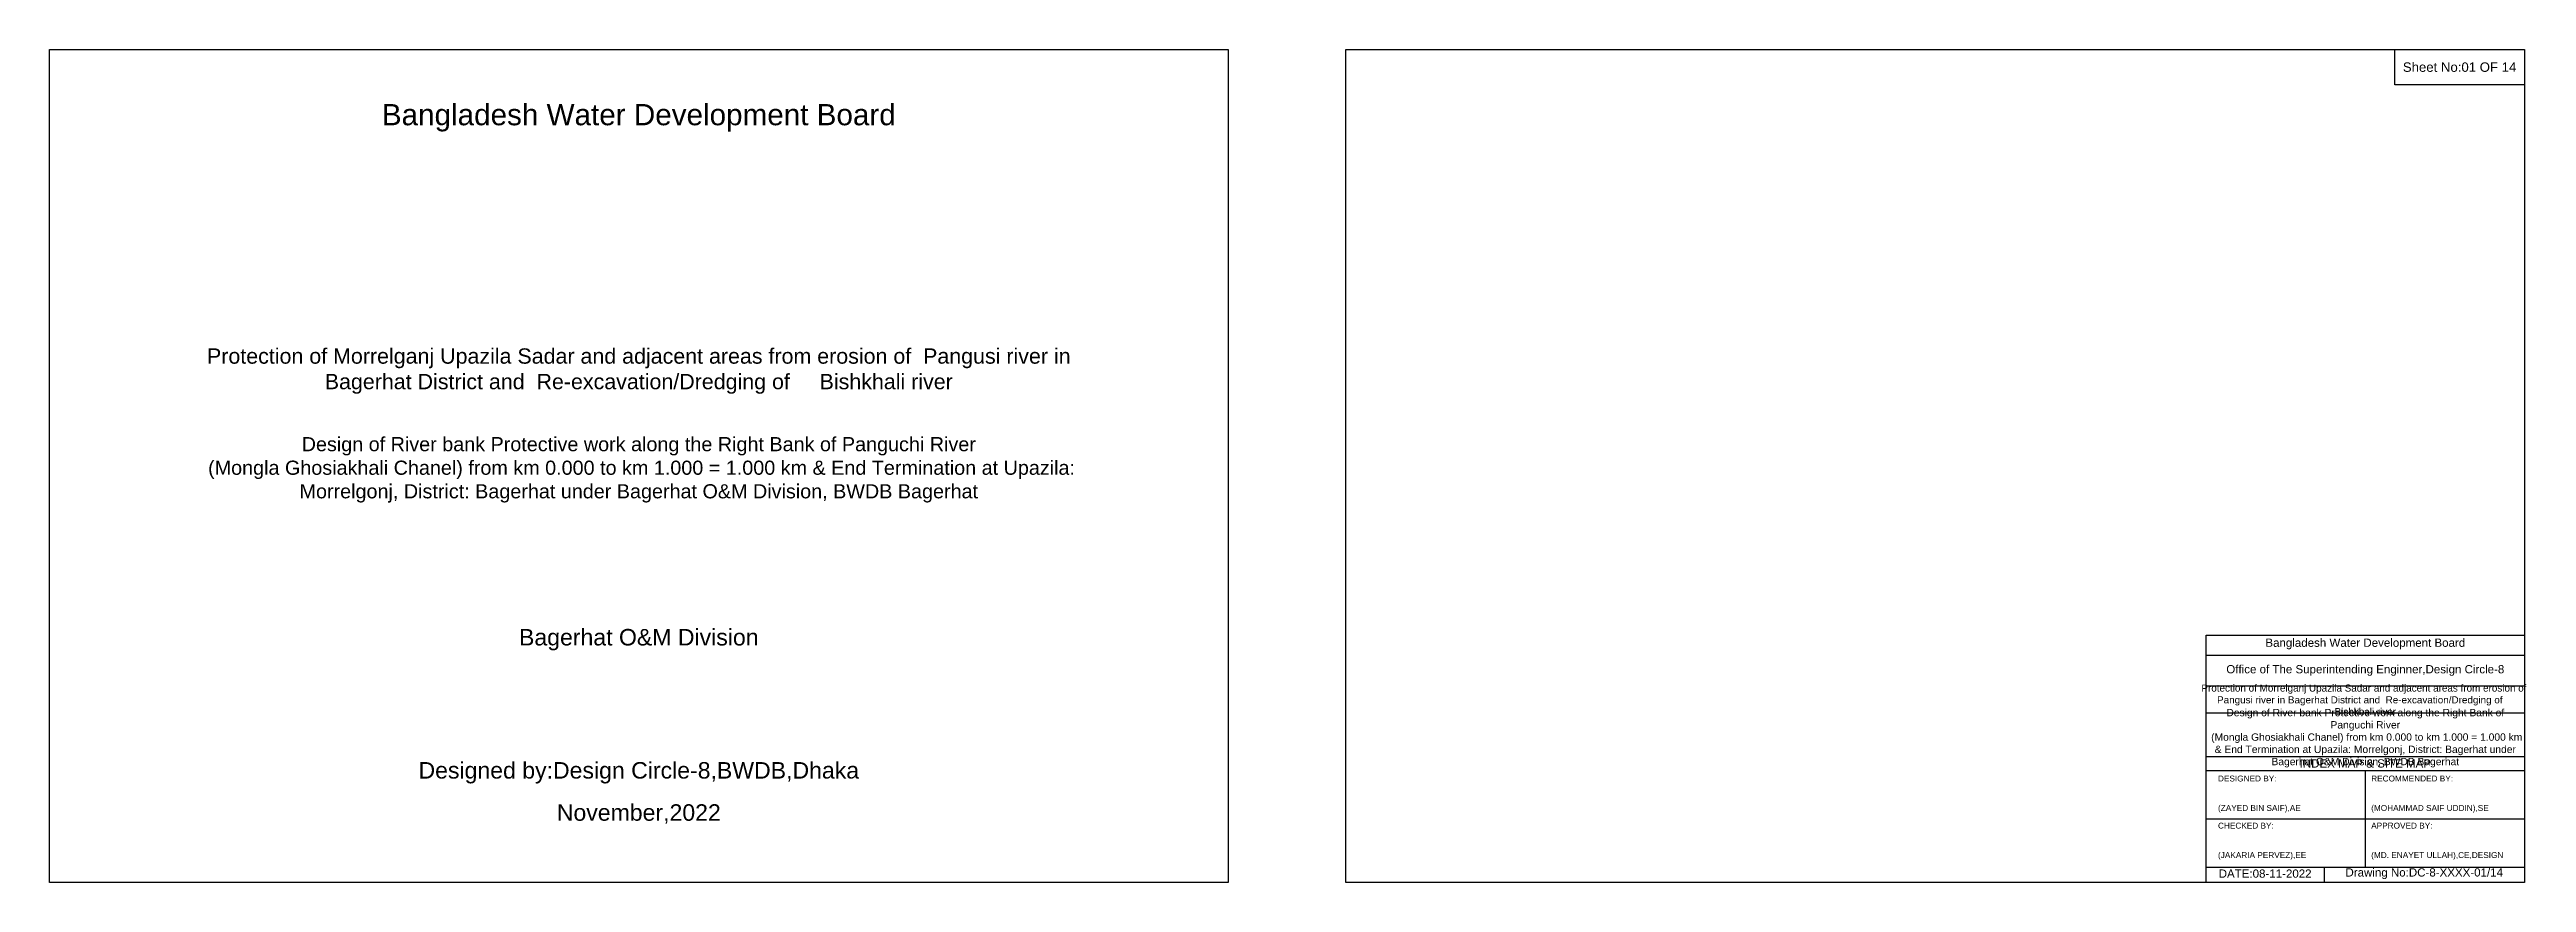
# Model space of a CAD drawing. Header units: inches. Extents: x 89000 to 305017, y -7071 to 0.
# Drawn here: x 89000 to 110017, y -7071 to 0 of the extents above; entities that cross this region are included whole.
import ezdxf

# ---------------------------------------------------------------- set-up
doc = ezdxf.new("R2010")
doc.units = ezdxf.units.IN
doc.header["$LTSCALE"] = 7
doc.header["$MEASUREMENT"] = 0
doc.styles.get("Standard").update_dxf_attribs({"font": 'arial.ttf'})

msp = doc.modelspace()

# ---------------------------------------------------------------- texts
at = {"attachment_point": 5}
for s, insert, char_height in [('Sheet No:01 OF 14', (109450, -150), 80), ('Bangladesh Water Development Board', (94000, -580), 180), ('Bangladesh Water Development Board', (108650, -5046), 70), ('Office of The Superintending Enginner,Design Circle-8', (108650, -5271), 70), ('Designed by:Design Circle-8,BWDB,Dhaka', (94000, -6140), 140), ('November,2022', (94000, -6490), 140)]:
    msp.add_mtext(s, dxfattribs=dict(at, insert=insert, char_height=char_height))
for s, insert, char_height, width, attachment_point in [('Protection of Morrelganj Upazila Sadar and adjacent areas from erosion of  Pangusi river in Bagerhat District and  Re-excavation/Dredging of     Bishkhali river', (94000, -2730), 130, 8000, 5), ('Design of River bank Protective work along the Right Bank of Panguchi River^J (Mongla Ghosiakhali Chanel) from km 0.000 to km 1.000 = 1.000 km & End Termination at Upazila: Morrelgonj, District: Bagerhat under Bagerhat O&M Division, BWDB Bagerhat', (94000, -3290), 120, 8000, 2), ('Bagerhat O&M Division', (94000, -5010), 140, 8000, 5), ('Protection of Morrelganj Upazila Sadar and adjacent areas from erosion of  Pangusi river in Bagerhat District and  Re-excavation/Dredging of     Bishkhali river', (108650, -5521), 60, 2800, 5), ('Design of River bank Protective work along the Right Bank of Panguchi River^J (Mongla Ghosiakhali Chanel) from km 0.000 to km 1.000 = 1.000 km & End Termination at Upazila: Morrelgonj, District: Bagerhat under Bagerhat O&M Division, BWDB Bagerhat', (108650, -5846), 62.34004938, 2700, 5), ('INDEX MAP & SITE MAP', (108650, -6061), 70, 2800, 5), ('DESIGNED BY:^J^J^J(ZAYED BIN SAIF),AE', (107400, -6321), 50, 1400, 4), ('RECOMMENDED BY:^J^J^J(MOHAMMAD SAIF UDDIN),SE', (108700, -6321), 50, 1400, 4), ('CHECKED BY:^J^J^J(JAKARIA PERVEZ),EE', (107400, -6721), 50, 1400, 4), ('APPROVED BY:^J^J^J(MD. ENAYET ULLAH),CE,DESIGN', (108700, -6721), 50, 1400, 4), ('DATE:08-11-2022', (107800, -6996), 70, 1400, 5), ('Drawing No:DC-8-XXXX-01/14', (109150, -6996), 70, 2200, 5)]:
    msp.add_mtext(s, dxfattribs=dict(insert=insert, char_height=char_height, width=width, attachment_point=attachment_point))

# ---------------------------------------------------------------- linework, layer by layer
for points in [[(89000, 0), (99000, 0), (99000, -7071), (89000, -7071)], [(100000, 0), (110000, 0), (110000, -7071), (100000, -7071)], [(108900, 0), (110000, 0), (110000, -300), (108900, -300)]]:
    msp.add_lwpolyline(points, close=True)
for points in [[(107300, -7071), (107300, -4971), (110000, -4971)], [(107300, -5141), (110000, -5141)], [(107300, -5401), (110000, -5401)], [(107300, -5631), (110000, -5631)], [(107300, -6001), (110000, -6001)], [(107300, -6121), (110000, -6121)], [(108650, -6121), (108650, -6941)], [(107300, -6531), (110000, -6531)], [(107300, -6941), (110000, -6941)], [(108300, -6941), (108300, -7071)]]:
    msp.add_lwpolyline(points)

msp.set_redraw_order([(e.dxf.handle, doc.entitydb.next_handle()) for e in msp.query("TEXT MTEXT ATTDEF DIMENSION ARC_DIMENSION")])  # texts and dimensions are drawn at this point

doc.saveas('drawing.dxf')
